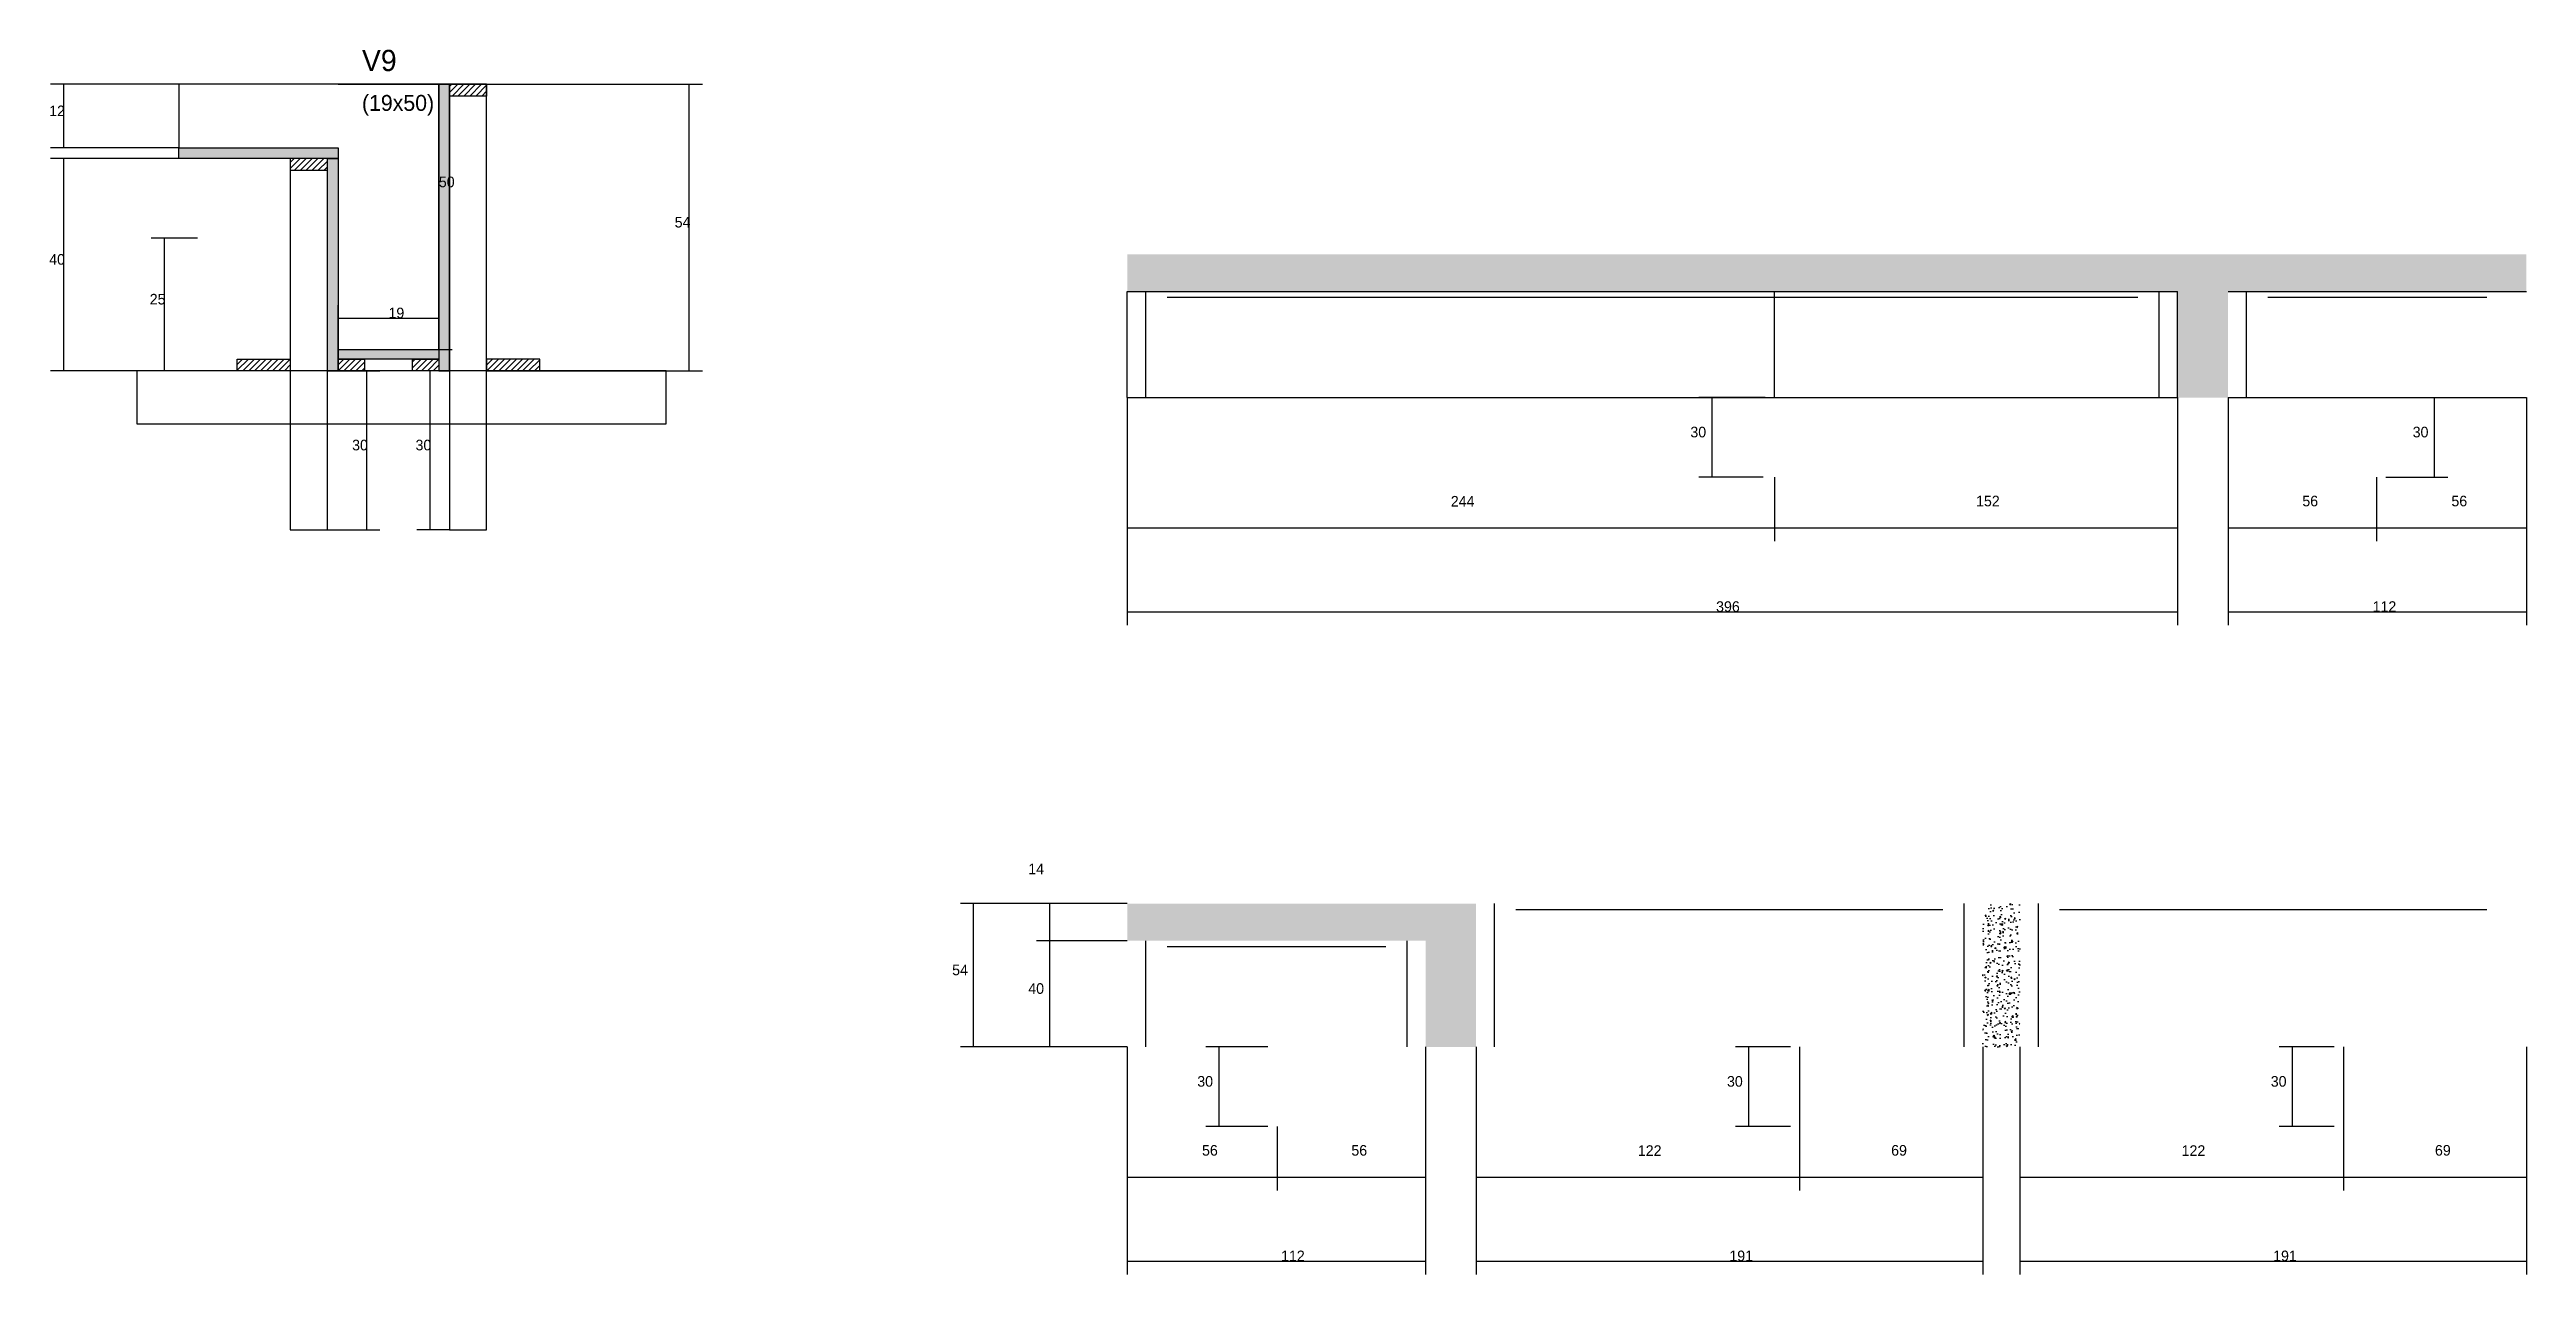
# Model space of a CAD drawing. Header units: metres. Extents: x -65046 to 21926, y -45195 to 1016.
# Drawn here: x -118 to 816, y -33449 to -32987 of the extents above; entities that cross this region are included whole.
import ezdxf

# ---------------------------------------------------------------- set-up
doc = ezdxf.new("R2010")
doc.units = ezdxf.units.M
for name, color, linetype in [('CONCRETO', 251, 'Continuous'), ('COTA', 241, 'Continuous'), ('Hachura', 253, 'Continuous'), ('Madeira', 126, 'Continuous'), ('Painéis', 200, 'Continuous'), ('SARR_2.2x7', 40, 'Continuous'), ('Texto Seção', 7, 'Continuous')]:
    doc.layers.add(name, color=color, linetype=linetype)

msp = doc.modelspace()

# ---------------------------------------------------------------- texts
at = {"layer": 'COTA'}
for s, p in [('12', (-117.9, -33012)), ('50', (29, -33038.8)), ('54', (117.9, -33054)), ('40', (-117.9, -33068)), ('25', (-80, -33083)), ('19', (10, -33088.2)), ('30', (500.8, -33133.1)), ('30', (773.1, -33133.1)), ('30', (-3.7, -33138)), ('30', (20.2, -33138)), ('244', (410.5, -33159.2)), ('152', (608.5, -33159.1)), ('56', (731.5, -33159.1)), ('56', (787.7, -33159.1)), ('396', (510.5, -33198.9)), ('112', (758, -33198.9)), ('14', (251.2, -33297.8)), ('54', (222.5, -33335.9)), ('40', (251.2, -33342.9)), ('30', (314.9, -33377.9)), ('30', (514.6, -33377.9)), ('30', (719.6, -33377.9)), ('56', (316.7, -33403.9)), ('56', (373, -33403.9)), ('122', (481, -33404)), ('69', (576.5, -33403.9)), ('122', (686, -33404)), ('69', (781.5, -33403.9)), ('112', (346.5, -33443.7)), ('191', (515.5, -33443.7)), ('191', (720.5, -33443.7))]:
    msp.add_text(s, height=4, dxfattribs=at).set_placement(p)
at = {"layer": 'Texto Seção'}
for s, height, p in [('V9', 8, (0, -32995)), ('(19x50)', 6, (0, -33010))]:
    msp.add_text(s, height=height, dxfattribs=at).set_placement(p)

# ---------------------------------------------------------------- hatches: boundary and pattern name
at = {"layer": 'COTA'}
h = msp.add_hatch(dxfattribs=at)
h.set_pattern_fill('AR-CONC', scale=0.03)
h.paths.add_polyline_path([(816, -33064.1), (288.5, -33064.1), (288.5, -33078.1), (684.5, -33078.1), (684.5, -33118.1), (703.5, -33118.1), (703.5, -33078.1), (816, -33078.1)])
h = msp.add_hatch(dxfattribs=at)
h.set_pattern_fill('AR-CONC', scale=0.03)
h.paths.add_polyline_path([(401, -33322.9), (288.5, -33322.9), (288.5, -33322.9), (288.5, -33308.9), (288.5, -33308.9), (420, -33308.9), (420, -33308.9), (420, -33362.9), (420, -33362.9), (401, -33362.9), (401, -33362.9), (401, -33322.9)])
h = msp.add_hatch(dxfattribs=at)
h.set_pattern_fill('AR-CONC', scale=0.03)
h.paths.add_polyline_path([(611, -33308.9), (625, -33308.9), (625, -33362.9), (611, -33362.9)])
at = {"layer": 'Hachura'}
h = msp.add_hatch(color=8, dxfattribs=at)
h.dxf.hatch_style = 1
h.paths.add_polyline_path([(33, -33000), (29, -33000), (29, -33000), (29, -33108), (29, -33108), (33, -33108), (33, -33108), (33, -33000)])
h = msp.add_hatch(dxfattribs=at)
h.set_pattern_fill('ANSI31', scale=0.5)
h.paths.add_polyline_path([(47, -33000), (47, -33004.4), (47, -33004.4), (33, -33004.4), (33, -33004.4), (33, -33000), (33, -33000), (47, -33000)])
h = msp.add_hatch(color=8, dxfattribs=at)
h.dxf.hatch_style = 1
h.paths.add_polyline_path([(-69, -33028), (-69, -33024), (-69, -33024), (-9, -33024), (-9, -33024), (-9, -33028), (-9, -33028), (-69, -33028)])
h = msp.add_hatch(dxfattribs=at)
h.set_pattern_fill('ANSI31', scale=0.5)
h.paths.add_polyline_path([(-27, -33028), (-27, -33032.4), (-27, -33032.4), (-13, -33032.4), (-13, -33032.4), (-13, -33028), (-13, -33028), (-27, -33028)])
h = msp.add_hatch(color=8, dxfattribs=at)
h.dxf.hatch_style = 1
h.paths.add_polyline_path([(-13, -33028), (-9, -33028), (-9, -33028), (-9, -33108), (-9, -33108), (-13, -33108), (-13, -33108), (-13, -33028)])
h = msp.add_hatch(color=8, dxfattribs=at)
h.dxf.hatch_style = 1
h.paths.add_polyline_path([(-9, -33103.6), (-9, -33100), (-9, -33100), (29, -33100), (29, -33100), (29, -33103.6), (29, -33103.6), (-9, -33103.6)])
h = msp.add_hatch(dxfattribs=at)
h.set_pattern_fill('ANSI31', scale=0.5)
h.paths.add_polyline_path([(-47, -33108), (-47, -33103.6), (-47, -33103.6), (-27, -33103.6), (-27, -33103.6), (-27, -33108), (-27, -33108), (-47, -33108)])
h = msp.add_hatch(dxfattribs=at)
h.set_pattern_fill('ANSI31', scale=0.5)
h.paths.add_polyline_path([(-9, -33108), (-9, -33103.6), (-9, -33103.6), (1, -33103.6), (1, -33103.6), (1, -33108), (1, -33108), (-9, -33108)])
h = msp.add_hatch(dxfattribs=at)
h.set_pattern_fill('ANSI31', scale=0.5)
h.paths.add_polyline_path([(19, -33108), (19, -33103.6), (19, -33103.6), (29, -33103.6), (29, -33103.6), (29, -33108), (29, -33108), (19, -33108)])
h = msp.add_hatch(dxfattribs=at)
h.set_pattern_fill('ANSI31', scale=0.5)
h.paths.add_polyline_path([(67, -33108), (67, -33103.6), (67, -33103.6), (47, -33103.6), (47, -33103.6), (47, -33108), (47, -33108), (67, -33108)])

# ---------------------------------------------------------------- linework, layer by layer
at = {"layer": 'CONCRETO'}
msp.add_lwpolyline([(29, -33020), (29, -33000), (-69, -33000), (-69, -33024), (-9, -33024), (-9, -33100), (29, -33100), (29, -33020)], close=True, dxfattribs=at)
at = {"layer": 'COTA'}
for p, q in [((-69, -33000), (-117.4, -33000)), ((-112.4, -33024), (-112.4, -33000)), ((-9, -33000), (34, -33000)), ((29, -33100), (29, -33000)), ((47, -33000), (128.4, -33000)), ((123.4, -33108), (123.4, -33000)), ((-69, -33024), (-117.4, -33024)), ((-69, -33028), (-117.4, -33028)), ((-112.4, -33108), (-112.4, -33028)), ((-62, -33058), (-79.5, -33058)), ((-74.5, -33108), (-74.5, -33058)), ((-9, -33100), (-9, -33083.2)), ((29, -33100), (29, -33083.2)), ((-9, -33088.2), (29, -33088.2)), ((-9, -33100), (34, -33100)), ((-47, -33108), (-117.4, -33108)), ((-62, -33108), (-79.5, -33108)), ((-13, -33108), (6.8, -33108)), ((1.8, -33168), (1.8, -33108)), ((33, -33108), (20.7, -33108)), ((25.7, -33168), (25.7, -33108)), ((67, -33108), (128.4, -33108)), ((288.5, -33118.1), (288.5, -33172.2)), ((288.5, -33118.1), (288.5, -33203.9)), ((529, -33118.1), (504, -33118.1)), ((509, -33148.1), (509, -33118.1)), ((684.5, -33118.1), (684.5, -33203.9)), ((684.5, -33118.1), (684.5, -33172.2)), ((703.5, -33118.1), (703.5, -33172.2)), ((703.5, -33118.1), (703.5, -33203.9)), ((763, -33118.1), (786.3, -33118.1)), ((781.3, -33148.1), (781.3, -33118.1)), ((816, -33118.1), (816, -33172.2)), ((816, -33118.1), (816, -33203.9)), ((528.3, -33148.1), (504, -33148.1)), ((532.5, -33148.1), (532.5, -33172.2)), ((532.5, -33148.1), (532.5, -33172.2)), ((759.5, -33148.1), (759.5, -33172.2)), ((759.5, -33148.1), (759.5, -33172.2)), ((763, -33148.1), (786.3, -33148.1)), ((288.5, -33167.2), (532.5, -33167.2)), ((532.5, -33167.2), (684.5, -33167.2)), ((703.5, -33167.2), (759.5, -33167.2)), ((759.5, -33167.2), (816, -33167.2)), ((-13, -33168), (6.8, -33168)), ((33, -33168), (20.7, -33168)), ((288.5, -33198.9), (684.5, -33198.9)), ((703.5, -33198.9), (816, -33198.9)), ((288.5, -33308.9), (225.6, -33308.9)), ((230.6, -33362.9), (230.6, -33308.9)), ((288.5, -33308.9), (254.3, -33308.9)), ((259.3, -33322.9), (259.3, -33308.9)), ((288.5, -33322.9), (254.3, -33322.9)), ((288.5, -33322.9), (254.3, -33322.9)), ((259.3, -33362.9), (259.3, -33322.9)), ((288.5, -33362.9), (225.6, -33362.9)), ((288.5, -33362.9), (254.3, -33362.9)), ((288.5, -33362.9), (288.5, -33417)), ((288.5, -33362.9), (288.5, -33448.7)), ((341.5, -33362.9), (318.1, -33362.9)), ((323.1, -33392.9), (323.1, -33362.9)), ((401, -33362.9), (401, -33417)), ((401, -33362.9), (401, -33448.7)), ((420, -33362.9), (420, -33417)), ((420, -33362.9), (420, -33448.7)), ((538.5, -33362.9), (517.8, -33362.9)), ((522.8, -33392.9), (522.8, -33362.9)), ((542, -33362.9), (542, -33417)), ((542, -33362.9), (542, -33417)), ((611, -33362.9), (611, -33417)), ((611, -33362.9), (611, -33448.7)), ((625, -33362.9), (625, -33417)), ((625, -33362.9), (625, -33448.7)), ((743.5, -33362.9), (722.8, -33362.9)), ((727.8, -33392.9), (727.8, -33362.9)), ((747, -33362.9), (747, -33417)), ((747, -33362.9), (747, -33417)), ((816, -33362.9), (816, -33417)), ((816, -33362.9), (816, -33448.7)), ((341.5, -33392.9), (318.1, -33392.9)), ((345, -33392.9), (345, -33417)), ((345, -33392.9), (345, -33417)), ((538.5, -33392.9), (517.8, -33392.9)), ((743.5, -33392.9), (722.8, -33392.9)), ((288.5, -33412), (345, -33412)), ((345, -33412), (401, -33412)), ((420, -33412), (542, -33412)), ((542, -33412), (611, -33412)), ((625, -33412), (747, -33412)), ((747, -33412), (816, -33412)), ((288.5, -33443.7), (401, -33443.7)), ((420, -33443.7), (611, -33443.7)), ((625, -33443.7), (816, -33443.7))]:
    msp.add_line(p, q, dxfattribs=at)
at = {"layer": 'Madeira'}
for points in [[(47, -33000), (47, -33004.4), (33, -33004.4), (33, -33000)], [(47, -33000), (33, -33000), (33, -33168), (47, -33168)], [(-27, -33028), (-27, -33032.4), (-13, -33032.4), (-13, -33028)], [(-27, -33168), (-13, -33168), (-13, -33028), (-27, -33028)], [(-84.9, -33128), (114.7, -33128), (114.7, -33108), (-84.9, -33108)], [(-47, -33108), (-47, -33103.6), (-27, -33103.6), (-27, -33108)], [(-9, -33108), (-9, -33103.6), (1, -33103.6), (1, -33108)], [(19, -33108), (19, -33103.6), (29, -33103.6), (29, -33108)], [(67, -33108), (67, -33103.6), (47, -33103.6), (47, -33108)]]:
    msp.add_lwpolyline(points, close=True, dxfattribs=at)
at = {"layer": 'Painéis'}
for p, q in [((-69, -33024), (-9, -33024)), ((288.5, -33078.1), (684.5, -33078.1)), ((288.5, -33118.1), (288.5, -33078.1)), ((532.5, -33118.1), (532.5, -33078.1)), ((684.5, -33118.1), (684.5, -33078.1)), ((703.5, -33078.1), (816, -33078.1)), ((-9, -33100), (29, -33100)), ((288.5, -33118.1), (684.5, -33118.1)), ((703.5, -33118.1), (816, -33118.1))]:
    msp.add_line(p, q, dxfattribs=at)
for points in [[(33, -33000), (29, -33000), (29, -33108), (33, -33108)], [(-69, -33028), (-69, -33024), (-9, -33024), (-9, -33028)], [(-13, -33028), (-9, -33028), (-9, -33108), (-13, -33108)], [(-9, -33103.6), (-9, -33100), (29, -33100), (29, -33103.6)]]:
    msp.add_lwpolyline(points, close=True, dxfattribs=at)
at = {"layer": 'SARR_2.2x7'}
for p, q in [((295.5, -33118.1), (295.5, -33078.1)), ((303.5, -33080.3), (532.5, -33080.3)), ((532.5, -33080.3), (669.5, -33080.3)), ((677.5, -33118.1), (677.5, -33078.1)), ((710.5, -33118.1), (710.5, -33078.1)), ((718.5, -33080.3), (759.5, -33080.3)), ((759.5, -33080.3), (801, -33080.3)), ((427, -33362.9), (427, -33308.9)), ((435, -33311.1), (542, -33311.1)), ((542, -33311.1), (596, -33311.1)), ((604, -33362.9), (604, -33308.9)), ((632, -33362.9), (632, -33308.9)), ((640, -33311.1), (747, -33311.1)), ((747, -33311.1), (801, -33311.1)), ((295.5, -33362.9), (295.5, -33322.9)), ((303.5, -33325.1), (345, -33325.1)), ((345, -33325.1), (386, -33325.1)), ((394, -33362.9), (394, -33322.9))]:
    msp.add_line(p, q, dxfattribs=at)

msp.set_redraw_order([(e.dxf.handle, doc.entitydb.next_handle()) for e in msp.query("TEXT MTEXT ATTDEF DIMENSION ARC_DIMENSION")])  # texts and dimensions are drawn at this point

doc.saveas('drawing.dxf')
